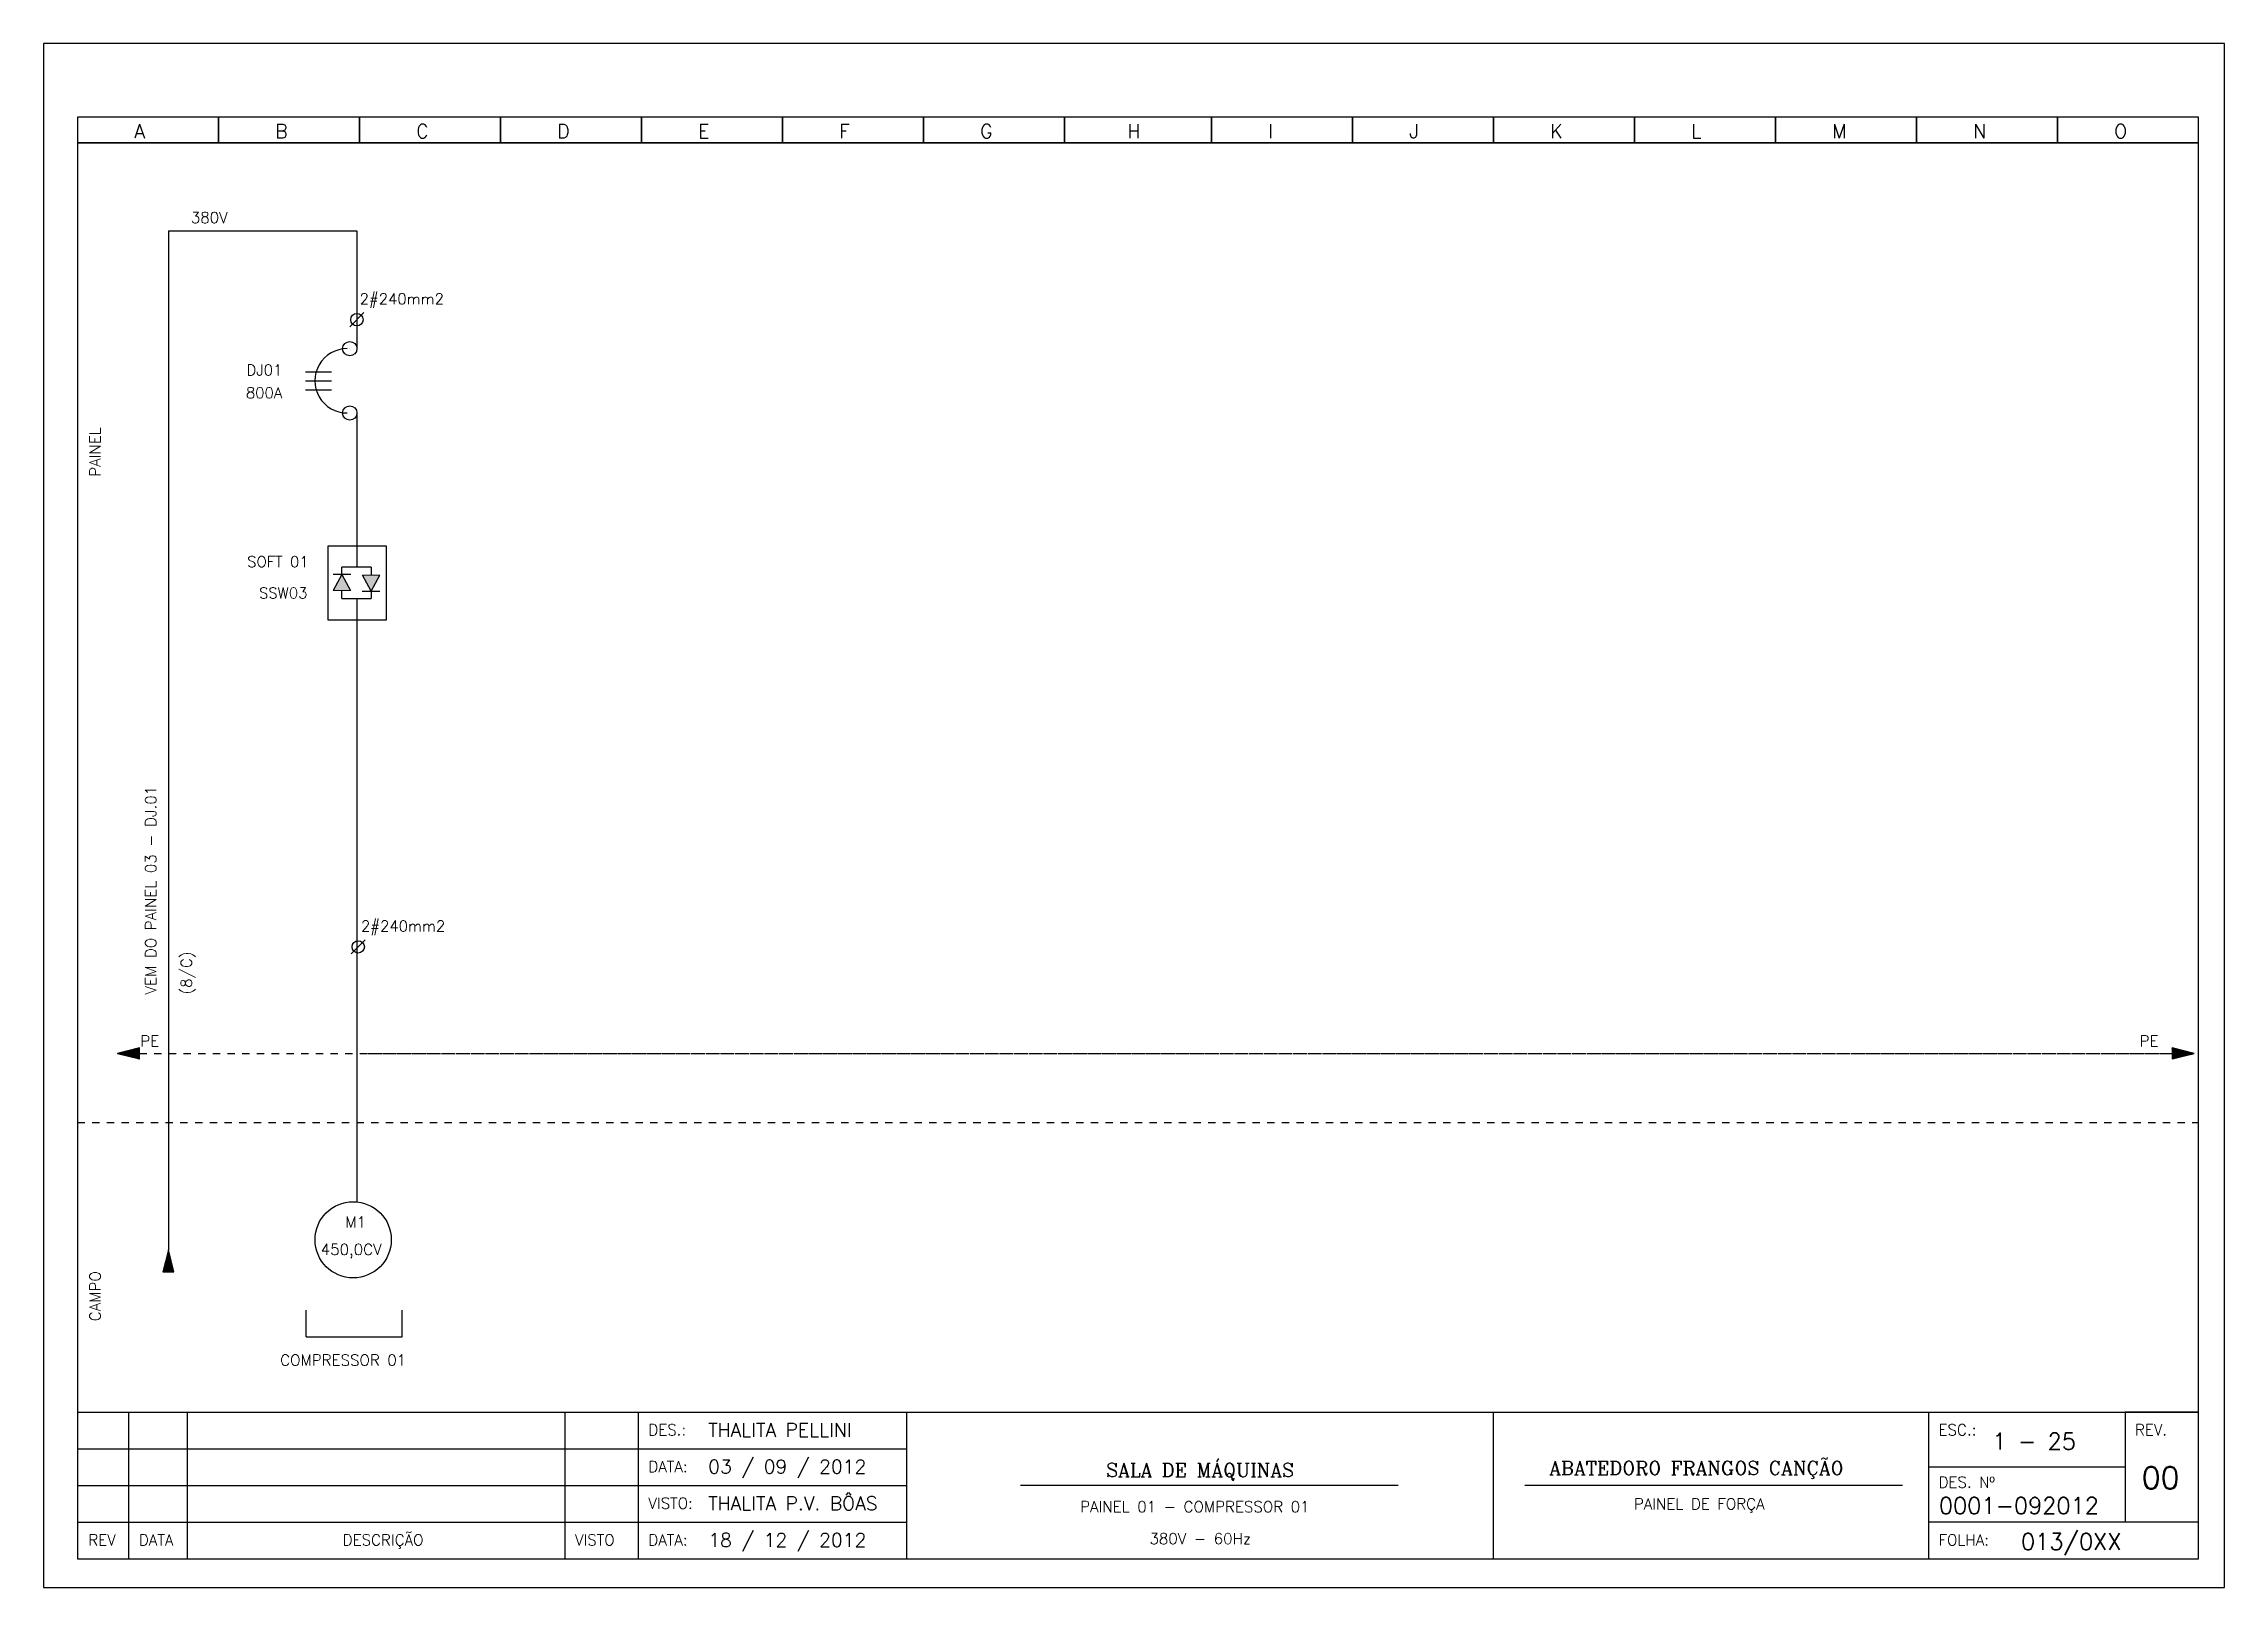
# Model space of a CAD drawing. Header units: millimetres. Extents: x 1974 to 2560, y 1429 to 1567.
# Drawn here: x 2055.23 to 2084.93, y 1533.66 to 1554.68 of the extents above; entities that cross this region are included whole.
import ezdxf

# ---------------------------------------------------------------- set-up
doc = ezdxf.new("R2010")
doc.units = ezdxf.units.MM
for name, pattern in [('DASHDOT2', [0.5, 0.25, -0.125, 0, -0.125]), ('DASHED', [0.75, 0.5, -0.25]), ('HIDDEN2', [0.1875, 0.125, -0.0625])]:
    doc.linetypes.add(name, pattern=pattern)
for name, color, linetype in [('ALIMENTAÇÃO', 6, 'Continuous'), ('CONECTOR_SAK', 2, 'Continuous'), ('DISJUNTOR', 5, 'Continuous'), ('EQUIPAMENTOS', 5, 'Continuous'), ('MARGEM', 1, 'Continuous'), ('MOTORES', 5, 'Continuous'), ('PAINEL', 7, 'Continuous'), ('soft', 5, 'Continuous'), ('TERRA', 3, 'DASHED'), ('TEXTO', 4, 'Continuous'), ('TEXTO_2', 5, 'Continuous'), ('TIMBRE', 7, 'Continuous')]:
    doc.layers.add(name, color=color, linetype=linetype)
doc.styles.add('REGUA60', font='romans.shx', dxfattribs={"height": 2})
doc.styles.add('ROMANC', font='romanc.shx', dxfattribs={"height": 0.55})
doc.styles.add('ROMANS', font='romans.shx', dxfattribs={"height": 37})

msp = doc.modelspace()

# ---------------------------------------------------------------- texts
at = {"style": 'ROMANS'}
for s, p in [('ESC.:', (2081.039, 1535.73)), ('REV.', (2083.715, 1535.73)), ('DES. Nº', (2081.039, 1535.017)), ('PAINEL 01 - COMPRESSOR 01', (2069.349, 1534.683)), ('PAINEL DE FORÇA', (2076.89, 1534.721)), ('380V - 60Hz', (2070.293, 1534.248)), ('FOLHA:', (2081.039, 1534.23))]:
    msp.add_text(s, height=0.15, dxfattribs=at).set_placement(p)
at = {"layer": 'TEXTO'}
for s, height, style, p in [('A', 0.188, 'ROMANS', (2056.467, 1553.397)), ('B', 0.188, 'ROMANS', (2058.387, 1553.397)), ('C', 0.188, 'ROMANS', (2060.307, 1553.397)), ('D', 0.188, 'ROMANS', (2062.227, 1553.397)), ('E', 0.188, 'ROMANS', (2064.147, 1553.397)), ('F', 0.188, 'ROMANS', (2066.067, 1553.397)), ('G', 0.188, 'ROMANS', (2067.987, 1553.397)), ('H', 0.188, 'ROMANS', (2069.991, 1553.397)), ('I', 0.188, 'ROMANS', (2071.911, 1553.397)), ('J', 0.188, 'ROMANS', (2073.831, 1553.397)), ('K', 0.188, 'ROMANS', (2075.751, 1553.397)), ('L', 0.188, 'ROMANS', (2077.671, 1553.397)), ('M', 0.188, 'ROMANS', (2079.591, 1553.397)), ('N', 0.188, 'ROMANS', (2081.511, 1553.397)), ('O', 0.188, 'ROMANS', (2083.431, 1553.397)), ('380V', 0.15, 'ROMANS', (2057.237, 1552.24)), ('2#240mm2', 0.148, 'ROMANS', (2059.536, 1551.134)), ('DJ01', 0.148, 'ROMANS', (2057.995, 1550.165)), ('800A', 0.148, 'ROMANS', (2057.987, 1549.854)), ('SOFT 01', 0.148, 'ROMANS', (2058.005, 1547.554)), ('SSW03', 0.148, 'ROMANS', (2058.166, 1547.128)), ('2#240mm2', 0.148, 'ROMANS', (2059.554, 1542.592)), ('PE', 0.15, 'ROMANS', (2056.55, 1541.025)), ('PE', 0.15, 'ROMANS', (2083.777, 1541.025)), ('M1', 0.15, 'REGUA60', (2059.34, 1538.559)), ('450,0CV', 0.15, 'REGUA60', (2059.006, 1538.187)), ('COMPRESSOR 01', 0.15, 'REGUA60', (2058.454, 1536.68)), ('THALITA PELLINI', 0.1875, 'ROMANS', (2064.283, 1535.71)), ('03 / 09 / 2012', 0.1875, 'ROMANS', (2064.283, 1535.21)), ('THALITA P.V. BÔAS', 0.1875, 'ROMANS', (2064.283, 1534.71)), ('18 / 12 / 2012', 0.1875, 'ROMANS', (2064.283, 1534.21))]:
    msp.add_text(s, height=height, dxfattribs=dict(at, style=style)).set_placement(p)
at = {"layer": 'TEXTO', "style": 'REGUA60'}
for s, p in [('PAINEL', (2056.009, 1548.785)), ('VEM DO PAINEL 03 - DJ.01 ', (2056.767, 1541.734)), ('(8/C)', (2057.251, 1541.734)), ('CAMPO', (2056.009, 1537.284))]:
    msp.add_text(s, height=0.15, rotation=90, dxfattribs=at).set_placement(p)
at = {"layer": 'TEXTO', "color": 150, "style": 'ROMANS'}
for s, height, p in [('DES.:', 0.15, (2063.469, 1535.73)), ('1 - 25', 0.225, (2081.773, 1535.537)), ('DATA:', 0.15, (2063.469, 1535.23)), ('00', 0.3, (2083.806, 1535.003)), ('VISTO:', 0.15, (2063.469, 1534.73)), ('0001-092012', 0.225, (2081.044, 1534.661)), ('REV', 0.15, (2055.842, 1534.23)), ('DATA', 0.15, (2056.53, 1534.23)), ('DESCRIÇÃO', 0.15, (2059.306, 1534.23)), ('VISTO', 0.15, (2062.469, 1534.23)), ('DATA:', 0.15, (2063.469, 1534.23)), ('013/0XX', 0.225, (2082.162, 1534.171))]:
    msp.add_text(s, height=height, dxfattribs=at).set_placement(p)
at = {"layer": 'TEXTO_2', "style": 'ROMANC'}
for s, p in [('SALA DE MÁQUINAS', (2069.704, 1535.163)), ('ABATEDORO FRANGOS CANÇÃO', (2075.736, 1535.191))]:
    msp.add_text(s, height=0.1875, dxfattribs=at).set_placement(p)

# ---------------------------------------------------------------- blocks, each defined once
blk = doc.blocks.new('soft')
at = {"layer": 'soft'}
h = blk.add_hatch(color=7, dxfattribs=at)
h.paths.add_polyline_path([(-0.206, -0.385), (-0.323, -0.602), (-0.088, -0.602)])
h.paths.add_polyline_path([(0.194, -0.609), (0.312, -0.391), (0.077, -0.391)])
for p, q in [((0.403, 0), (-0.397, 0)), ((-0.397, 0), (-0.397, -1)), ((0.403, -1), (0.403, 0)), ((-0.206, -0.385), (-0.323, -0.602)), ((-0.206, -0.385), (-0.088, -0.602)), ((0.194, -0.609), (0.077, -0.391)), ((0.194, -0.609), (0.312, -0.391)), ((-0.397, -1), (0.403, -1))]:
    blk.add_line(p, q, dxfattribs=at)
at = {"layer": 'soft', "color": 7}
for p, q in [((0, 0), (0, -0.282)), ((-0.206, -0.385), (-0.206, -0.282)), ((0.194, -0.282), (-0.206, -0.282)), ((0.194, -0.282), (0.194, -0.391)), ((-0.083, -0.385), (-0.323, -0.385)), ((-0.206, -0.711), (-0.206, -0.602)), ((-0.206, -0.711), (0.194, -0.711)), ((0, -0.711), (0, -1)), ((0.072, -0.609), (0.312, -0.609)), ((0.194, -0.609), (0.194, -0.711))]:
    blk.add_line(p, q, dxfattribs=at)
at = {"layer": 'soft', "lineweight": 20}
for p, q in [((0.312, -0.391), (0.077, -0.391)), ((-0.323, -0.602), (-0.088, -0.602))]:
    blk.add_line(p, q, dxfattribs=at)

# ---------------------------------------------------------------- hatches: boundary and pattern name
at = {"layer": 'EQUIPAMENTOS'}
msp.add_hatch(color=256, dxfattribs=at).paths.add_polyline_path([(2057.006, 1537.957), (2056.931, 1538.257), (2056.856, 1537.957)])
msp.add_hatch(color=256, dxfattribs=at).paths.add_polyline_path([(2057.006, 1537.957), (2056.931, 1538.257), (2056.856, 1537.957)])
at = {"layer": 'TERRA'}
h = msp.add_hatch(dxfattribs=at)
h.set_pattern_fill('ANSI31', color=256, scale=0.004, angle=180, style=0)
h.set_pattern_definition([(225, (2113.49248524, 1589.55084864), (0.0003535533906, -0.0003535533906), [])])
h.paths.add_polyline_path([(2056.238, 1540.931), (2056.538, 1540.931), (2056.538, 1541.006)])
h.paths.add_polyline_path([(2056.538, 1540.856), (2056.538, 1540.931), (2056.238, 1540.931)])
h = msp.add_hatch(dxfattribs=at)
h.set_pattern_fill('ANSI31', color=256, scale=0.004, style=0)
h.set_pattern_definition([(45, (2027.26803103, 1492.3112611), (-0.0003535533906, 0.0003535533906), [])])
h.paths.add_polyline_path([(2084.522, 1540.931), (2084.222, 1540.931), (2084.222, 1540.856)])
h.paths.add_polyline_path([(2084.222, 1541.006), (2084.222, 1540.931), (2084.522, 1540.931)])

# ---------------------------------------------------------------- linework, layer by layer
for p, q in [((2058.801, 1550.215), (2059.155, 1550.215)), ((2058.801, 1550.092), (2059.155, 1550.092)), ((2058.801, 1549.969), (2059.155, 1549.969)), ((2058.808, 1537.071), (2058.808, 1537.435)), ((2060.115, 1537.071), (2060.115, 1537.435)), ((2058.808, 1537.071), (2060.115, 1537.071)), ((2084.579, 1536.047), (2083.579, 1536.047))]:
    msp.add_line(p, q)
at = {"layer": 'ALIMENTAÇÃO'}
for p, q in [((2059.499, 1552.134), (2059.499, 1550.53)), ((2059.499, 1546.838), (2059.499, 1538.91))]:
    msp.add_line(p, q, dxfattribs=at)
at = {"layer": 'ALIMENTAÇÃO', "color": 6}
msp.add_line((2059.499, 1549.654), (2059.499, 1547.838), dxfattribs=at)
at = {"layer": 'CONECTOR_SAK'}
for p, q in [((2059.595, 1551.021), (2059.404, 1550.828)), ((2059.613, 1542.479), (2059.422, 1542.286))]:
    msp.add_line(p, q, dxfattribs=at)
for centre in [(2059.499, 1550.924), (2059.517, 1542.382)]:
    msp.add_circle(centre, 0.0846, dxfattribs=at)
at = {"layer": 'DISJUNTOR'}
for centre in [(2059.402, 1550.53), (2059.402, 1549.654)]:
    msp.add_circle(centre, 0.097, dxfattribs=at)
msp.add_arc((2059.365, 1550.092), 0.438, 89.8656, 270.134, dxfattribs=at)
at = {"layer": 'EQUIPAMENTOS'}
for p, q in [((2056.931, 1552.134), (2059.499, 1552.134)), ((2059.402, 1550.53), (2059.402, 1550.53))]:
    msp.add_line(p, q, dxfattribs=at)
msp.add_lwpolyline([(2057.006, 1537.957), (2056.931, 1538.257), (2056.856, 1537.957), (2057.006, 1537.957)], dxfattribs=at)
at = {"layer": 'MARGEM', "color": 7}
msp.add_lwpolyline([(2055.232, 1533.659), (2084.932, 1533.659), (2084.932, 1554.684), (2055.232, 1554.684)], close=True, dxfattribs=at)
at = {"layer": 'MOTORES'}
msp.add_circle((2059.448, 1538.393), 0.519, dxfattribs=at)
at = {"layer": 'PAINEL', "color": 12, "linetype": 'HIDDEN2', "ltscale": 0.005}
msp.add_line((2055.694, 1539.991), (2084.579, 1539.991), dxfattribs=at)
at = {"layer": 'soft'}
msp.add_line((2056.931, 1552.134), (2056.931, 1538.257), dxfattribs=at)
at = {"layer": 'TERRA', "linetype": 'DASHDOT2', "ltscale": 0.0025}
for p, q in [((2056.538, 1540.931), (2084.222, 1540.931)), ((2056.538, 1540.931), (2084.222, 1540.931)), ((2059.649, 1540.931), (2084.522, 1540.931))]:
    msp.add_line(p, q, dxfattribs=at)
at = {"layer": 'TERRA'}
for points in [[(2056.538, 1541.006), (2056.238, 1540.931), (2056.538, 1540.856), (2056.538, 1541.006)], [(2056.538, 1541.006), (2056.238, 1540.931), (2056.538, 1540.856), (2056.538, 1541.006)], [(2084.222, 1540.856), (2084.522, 1540.931), (2084.222, 1541.006), (2084.222, 1540.856)], [(2084.222, 1540.856), (2084.522, 1540.931), (2084.222, 1541.006), (2084.222, 1540.856)]]:
    msp.add_lwpolyline(points, dxfattribs=at)
at = {"layer": 'TIMBRE', "color": 12}
msp.add_line((2084.579, 1553.684), (2055.694, 1553.684), dxfattribs=at)
at = {"layer": 'TIMBRE'}
for p, q in [((2055.694, 1536.047), (2084.579, 1536.047)), ((2056.394, 1534.047), (2056.394, 1536.047)), ((2057.194, 1534.047), (2057.194, 1536.047)), ((2062.332, 1536.047), (2062.332, 1534.047)), ((2063.332, 1534.047), (2063.332, 1536.047)), ((2066.985, 1536.047), (2066.985, 1534.047)), ((2074.975, 1536.047), (2074.975, 1534.047)), ((2080.903, 1536.047), (2080.903, 1534.047)), ((2083.579, 1536.047), (2083.579, 1534.547)), ((2055.694, 1535.547), (2066.985, 1535.547)), ((2083.579, 1535.297), (2080.903, 1535.297)), ((2055.694, 1535.047), (2066.985, 1535.047)), ((2073.679, 1535.047), (2068.535, 1535.047)), ((2080.55, 1535.047), (2075.407, 1535.047)), ((2055.694, 1534.547), (2066.985, 1534.547)), ((2084.579, 1534.547), (2080.903, 1534.547))]:
    msp.add_line(p, q, dxfattribs=at)
at = {"layer": 'TIMBRE', "color": 12}
for points in [[(2055.694, 1553.334), (2057.614, 1553.334), (2057.614, 1553.684), (2055.694, 1553.684)], [(2057.614, 1553.334), (2059.534, 1553.334), (2059.534, 1553.684), (2057.614, 1553.684)], [(2059.534, 1553.334), (2061.454, 1553.334), (2061.454, 1553.684), (2059.534, 1553.684)], [(2061.454, 1553.334), (2063.374, 1553.334), (2063.374, 1553.684), (2061.454, 1553.684)], [(2063.374, 1553.334), (2065.294, 1553.334), (2065.294, 1553.684), (2063.374, 1553.684)], [(2065.294, 1553.334), (2067.214, 1553.334), (2067.214, 1553.684), (2065.294, 1553.684)], [(2067.214, 1553.334), (2069.134, 1553.334), (2069.134, 1553.684), (2067.214, 1553.684)], [(2069.134, 1553.334), (2071.139, 1553.334), (2071.139, 1553.684), (2069.134, 1553.684)], [(2071.139, 1553.334), (2073.059, 1553.334), (2073.059, 1553.684), (2071.139, 1553.684)], [(2073.059, 1553.334), (2074.979, 1553.334), (2074.979, 1553.684), (2073.059, 1553.684)], [(2074.979, 1553.334), (2076.899, 1553.334), (2076.899, 1553.684), (2074.979, 1553.684)], [(2076.899, 1553.334), (2078.819, 1553.334), (2078.819, 1553.684), (2076.899, 1553.684)], [(2078.819, 1553.334), (2080.739, 1553.334), (2080.739, 1553.684), (2078.819, 1553.684)], [(2080.739, 1553.334), (2082.659, 1553.334), (2082.659, 1553.684), (2080.739, 1553.684)], [(2082.659, 1553.334), (2084.579, 1553.334), (2084.579, 1553.684), (2082.659, 1553.684)], [(2055.694, 1534.047), (2084.579, 1534.047), (2084.579, 1553.334), (2055.694, 1553.334)]]:
    msp.add_lwpolyline(points, close=True, dxfattribs=at)

# ---------------------------------------------------------------- block references
at = {"layer": 'soft'}
msp.add_blockref('soft', (2059.499, 1547.838), dxfattribs=at)

msp.set_redraw_order([(e.dxf.handle, doc.entitydb.next_handle()) for e in msp.query("TEXT MTEXT ATTDEF DIMENSION ARC_DIMENSION")])  # texts and dimensions are drawn at this point

doc.saveas('drawing.dxf')
